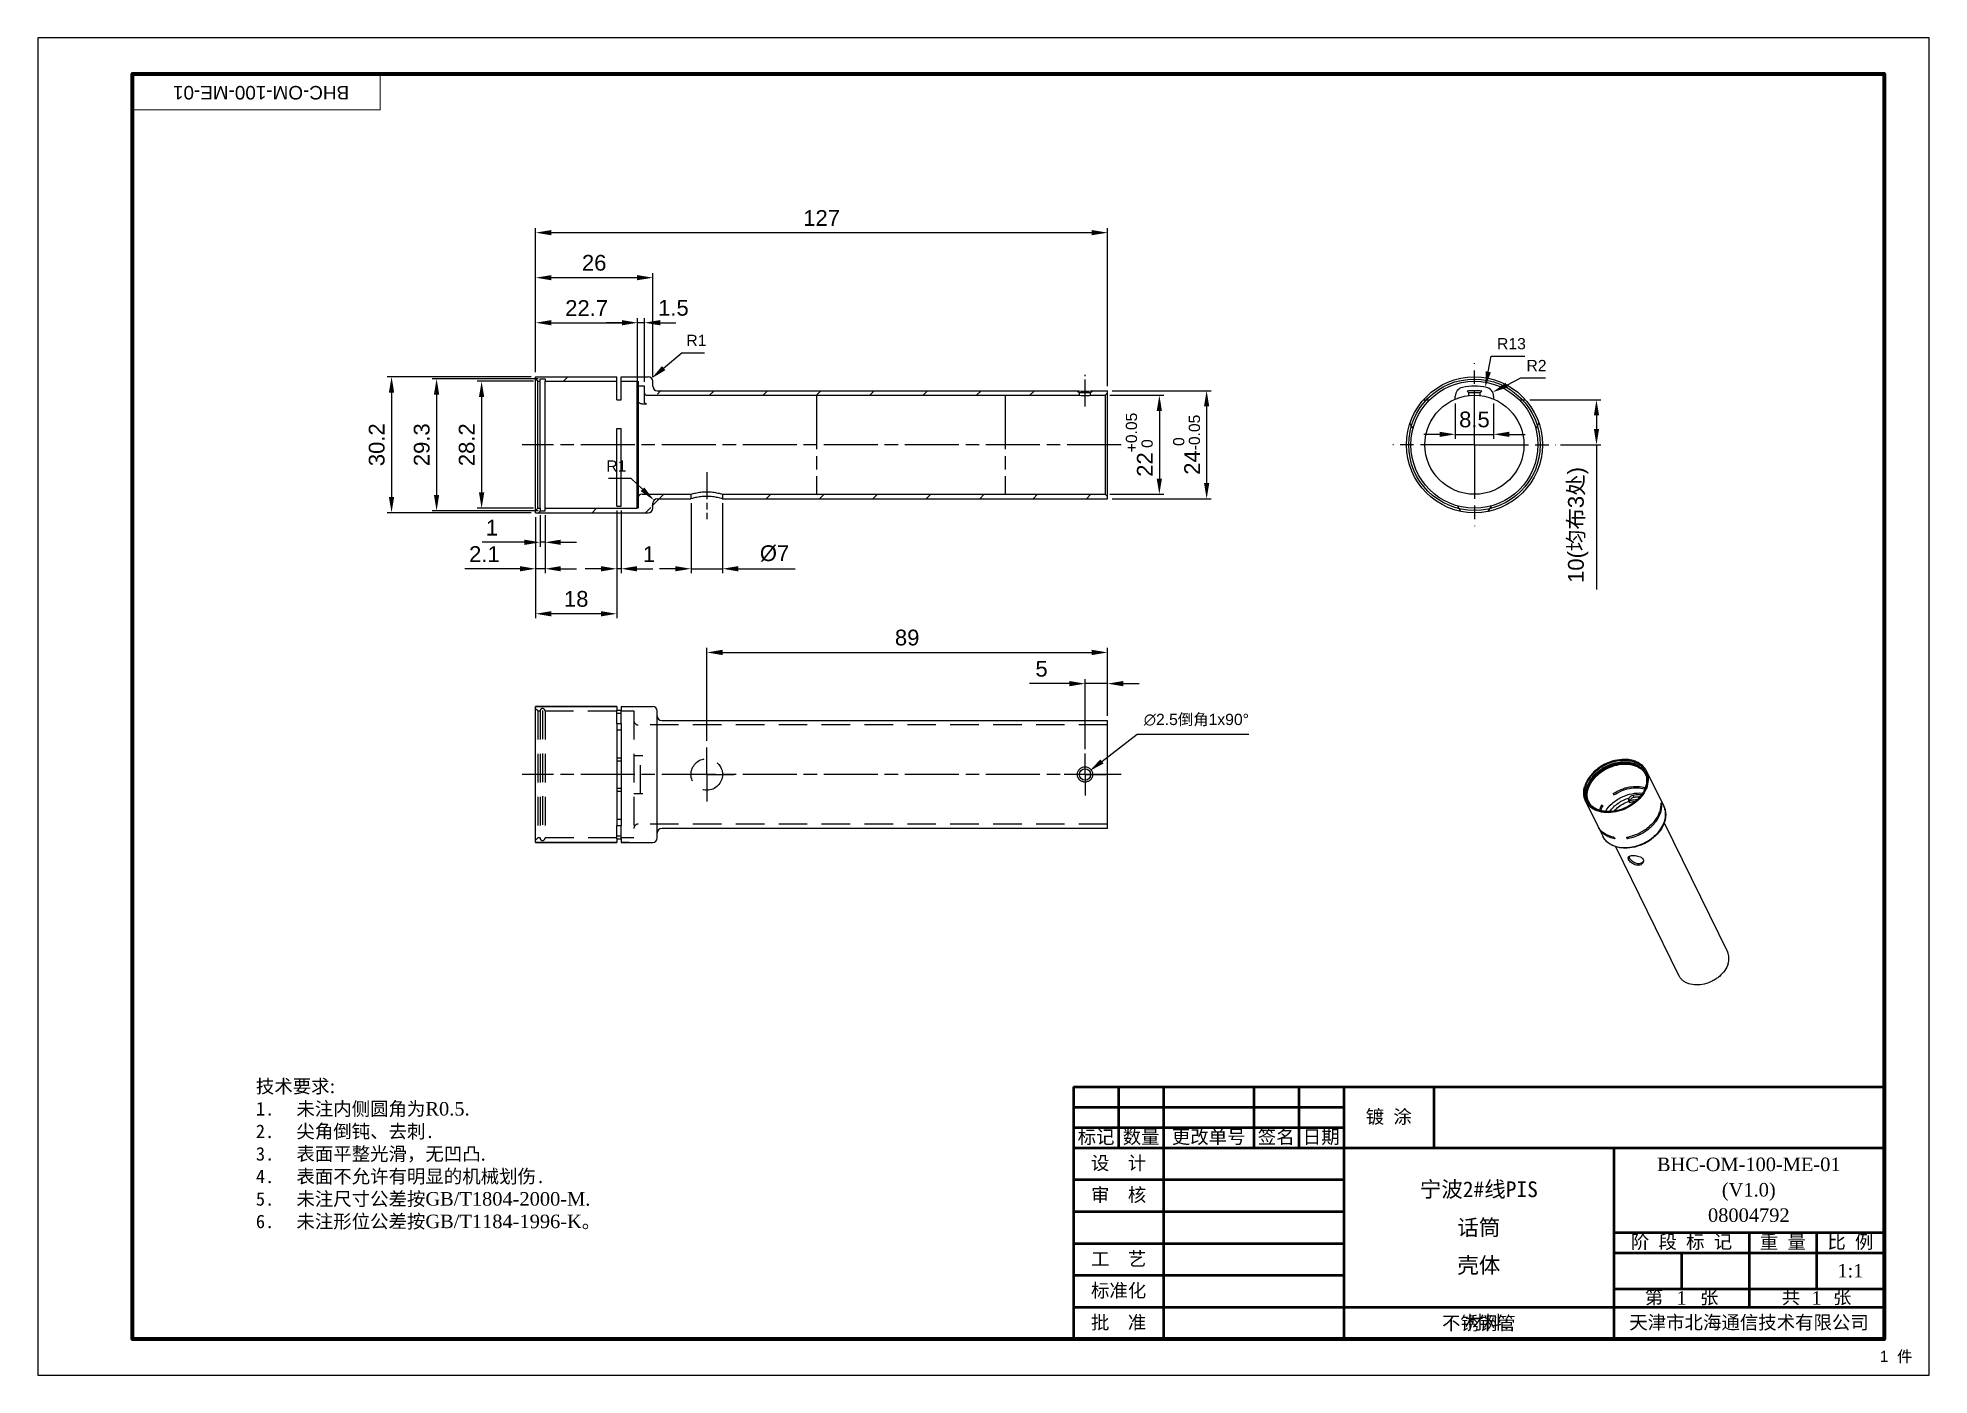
# Model space of a CAD drawing. Header units: millimetres. Extents: x 0 to 420, y 0 to 297.
import ezdxf
from ezdxf.enums import TextEntityAlignment as Align

# ---------------------------------------------------------------- set-up
doc = ezdxf.new("R2010")
doc.units = ezdxf.units.MM
for name, pattern in [('AM_ISO08W050', [18, 12, -1.5, 3, -1.5]), ('AM_ISO08W050x2', [9, 6, -0.75, 1.5, -0.75]), ('HIDDEN', [9.525, 6.35, -3.175])]:
    doc.linetypes.add(name, pattern=pattern)
for name, color, linetype in [('02___PRT_ALL_AXES', 7, 'Continuous'), ('03___PRT_ALL_CURVES', 7, 'Continuous'), ('DEFAULT_2', 8, 'HIDDEN')]:
    doc.layers.add(name, color=color, linetype=linetype)
for name, color, linetype, lineweight in [('AM_0', 7, 'Continuous', 50), ('AM_5', 3, 'Continuous', 25), ('AM_6', 2, 'Continuous', 35), ('AM_6 @ 1', 2, 'Continuous', 35), ('AM_7', 4, 'AM_ISO08W050', 25), ('AM_8', 1, 'Continuous', 25)]:
    doc.layers.add(name, color=color, linetype=linetype, lineweight=lineweight)
doc.styles.add('fs', font='SIMFANG.TTF')
doc.styles.get("Standard").update_dxf_attribs({"font": 'ARIAL.TTF'})
doc.styles.add('tnr', font='TIMES.TTF')
doc.dimstyles.new('AM_ISO$0', dxfattribs={"dimtxt": 3.5, "dimasz": 3.5, "dimexe": 1, "dimexo": 1, "dimgap": 1.5, "dimtad": 1, "dimdsep": 46, "dimtxsty": 'Standard', "dimcen": 0, "dimclrd": 256, "dimclre": 256, "dimclrt": 2, "dimadec": 0, "dimazin": 2, "dimtp": 0.1, "dimtm": 0.1, "dimtfac": 0.71, "dimtdec": 3, "dimtmove": 0, "dimatfit": 3, "dimfxl": 1, "dimlwd": -1, "dimlwe": -1, "dimarcsym": 1})
doc.dimstyles.new('AM_ISO$3', dxfattribs={"dimtxt": 2.5, "dimasz": 3.5, "dimexe": 1, "dimexo": 1, "dimgap": 1.5, "dimtad": 1, "dimtoh": 1, "dimdec": 1, "dimdsep": 46, "dimtxsty": 'Standard', "dimcen": 0, "dimclrd": 256, "dimclre": 256, "dimclrt": 2, "dimadec": 0, "dimazin": 2, "dimtp": 0.1, "dimtm": 0.1, "dimtfac": 0.71, "dimtdec": 1, "dimtofl": 0, "dimtmove": 0, "dimatfit": 0, "dimfxl": 1, "dimlwd": -1, "dimlwe": -1, "dimarcsym": 1})
doc.dimstyles.new('AM_ISO$4', dxfattribs={"dimtxt": 2.5, "dimasz": 3.5, "dimexe": 1, "dimexo": 1, "dimgap": 1.5, "dimtad": 1, "dimtoh": 1, "dimdec": 1, "dimdsep": 46, "dimtxsty": 'Standard', "dimcen": 0, "dimclrd": 256, "dimclre": 256, "dimclrt": 2, "dimadec": 0, "dimazin": 2, "dimtp": 0.1, "dimtm": 0.1, "dimtfac": 0.71, "dimtdec": 1, "dimtofl": 0, "dimtmove": 0, "dimatfit": 0, "dimfxl": 1, "dimlwd": -1, "dimlwe": -1, "dimarcsym": 1})

msp = doc.modelspace()

# ---------------------------------------------------------------- texts
at = {"layer": 'AM_6', "color": 2, "insert": (409.011, 5.417), "char_height": 2.5, "attachment_point": 1}
msp.add_mtext_dynamic_manual_height_columns('1  {\\fSimSun|b0|i0|c134|p2;件}', width=15.32758, gutter_width=12.5, heights=[2.5], dxfattribs=at)
at = {"layer": 'AM_6 @ 1', "color": 2, "insert": (48.419, 65.659), "char_height": 3, "attachment_point": 1, "style": 'fs'}
msp.add_mtext_dynamic_manual_height_columns('{\\C256;技术要求\\fTimes New Roman|b0|i0|c238|p18;:\\P\\pi-9,l9,t9;\\fFangSong_GB2312|b0|i0|c134|p49;1.^I未注内侧圆角为\\fTimes New Roman|b0|i0|c238|p18;R0.5.\\P\\fFangSong_GB2312|b0|i0|c134|p49;2.^I尖角倒钝、去刺.\\fTimes New Roman|b0|i0|c238|p18;\\P\\fFangSong_GB2312|b0|i0|c134|p49;3.^I表面平整光滑，无凹凸\\fTimes New Roman|b0|i0|c238|p18;.\\P\\fFangSong_GB2312|b0|i0|c134|p49;4.^I表面不允许有明显的机械划伤.\\fTimes New Roman|b0|i0|c238|p18;\\P\\fFangSong_GB2312|b0|i0|c134|p49;5.^I未注尺寸公差按\\fTimes New Roman|b0|i0|c238|p18;GB/T1804-2000-M.\\P\\fFangSong_GB2312|b0|i0|c134|p49;6.^I未注形位公差按\\fTimes New Roman|b0|i0|c238|p18;GB/T1184-1996-K\\fFangSong_GB2312|b0|i0|c134|p49;。}', width=137.40133, gutter_width=12.5, heights=[0], dxfattribs=at)

# ---------------------------------------------------------------- blocks, each defined once
blk = doc.blocks.new('*D9')
at = {"layer": 'AM_5', "linetype": 'ByBlock', "transparency": 16777216}
for p, q in [((238.55, 218.63), (260.55, 218.63)), ((259.55, 215.13), (259.55, 198.13)), ((238.55, 194.63), (260.55, 194.63))]:
    blk.add_line(p, q, dxfattribs=at)
at = {"layer": 'AM_5', "transparency": 16777216}
for points in [[(258.96, 215.13), (260.13, 215.13), (259.55, 218.63)], [(258.96, 198.13), (260.13, 198.13), (259.55, 194.63)]]:
    blk.add_solid(points, dxfattribs=at)
at = {"layer": 'Defpoints', "color": 0, "transparency": 16777216}
for p in [(237.55, 218.63), (237.55, 194.63), (259.55, 194.63)]:
    blk.add_point(p, dxfattribs=at)
at = {"layer": 'AM_5', "color": 2, "transparency": 16777216, "insert": (255.09, 206.63), "char_height": 3.5, "attachment_point": 5, "rotation": 90}
blk.add_mtext('24{}{\\H0.71x;\\C2;\\S 0^ -0.05;}', dxfattribs=at)
blk = doc.blocks.new('*D10')
at = {"layer": 'AM_5', "linetype": 'ByBlock', "transparency": 16777216}
for p, q in [((238.05, 217.63), (250.05, 217.63)), ((249.05, 214.13), (249.05, 199.13)), ((238.05, 195.63), (250.05, 195.63))]:
    blk.add_line(p, q, dxfattribs=at)
at = {"layer": 'AM_5', "transparency": 16777216}
for points in [[(248.46, 214.13), (249.63, 214.13), (249.05, 217.63)], [(248.46, 199.13), (249.63, 199.13), (249.05, 195.63)]]:
    blk.add_solid(points, dxfattribs=at)
at = {"layer": 'Defpoints', "color": 0, "transparency": 16777216}
for p in [(237.05, 217.63), (237.05, 195.63), (249.05, 195.63)]:
    blk.add_point(p, dxfattribs=at)
at = {"layer": 'AM_5', "color": 2, "transparency": 16777216, "insert": (244.59, 206.63), "char_height": 3.5, "attachment_point": 5, "rotation": 90}
blk.add_mtext('22{}{\\H0.71x;\\C3;\\S+0.05^  0;}', dxfattribs=at)
blk = doc.blocks.new('*D11')
at = {"layer": 'AM_5', "linetype": 'ByBlock', "transparency": 16777216}
for p, q in [((109.55, 221.73), (77.55, 221.73)), ((78.55, 218.23), (78.55, 195.03)), ((109.55, 191.53), (77.55, 191.53))]:
    blk.add_line(p, q, dxfattribs=at)
at = {"layer": 'AM_5', "transparency": 16777216}
for points in [[(77.96, 218.23), (79.13, 218.23), (78.55, 221.73)], [(77.96, 195.03), (79.13, 195.03), (78.55, 191.53)]]:
    blk.add_solid(points, dxfattribs=at)
at = {"layer": 'Defpoints', "color": 0, "transparency": 16777216}
for p in [(110.55, 221.73), (78.55, 191.53), (110.55, 191.53)]:
    blk.add_point(p, dxfattribs=at)
at = {"layer": 'AM_5', "color": 2, "transparency": 16777216, "insert": (75.26, 206.63), "char_height": 3.5, "attachment_point": 5, "rotation": 90}
blk.add_mtext('30.2', dxfattribs=at)
blk = doc.blocks.new('*D12')
at = {"layer": 'AM_5', "linetype": 'ByBlock', "transparency": 16777216}
for p, q in [((110.05, 220.73), (97.55, 220.73)), ((98.55, 217.23), (98.55, 196.03)), ((110.05, 192.53), (97.55, 192.53))]:
    blk.add_line(p, q, dxfattribs=at)
at = {"layer": 'AM_5', "transparency": 16777216}
for points in [[(97.96, 217.23), (99.13, 217.23), (98.55, 220.73)], [(97.96, 196.03), (99.13, 196.03), (98.55, 192.53)]]:
    blk.add_solid(points, dxfattribs=at)
at = {"layer": 'Defpoints', "color": 0, "transparency": 16777216}
for p in [(111.05, 220.73), (98.55, 192.53), (111.05, 192.53)]:
    blk.add_point(p, dxfattribs=at)
at = {"layer": 'AM_5', "color": 2, "transparency": 16777216, "insert": (95.26, 206.63), "char_height": 3.5, "attachment_point": 5, "rotation": 90}
blk.add_mtext('28.2', dxfattribs=at)
blk = doc.blocks.new('*D8')
at = {"layer": 'AM_5', "linetype": 'ByBlock', "transparency": 16777216}
for p, q in [((111.09, 221.28), (87.55, 221.28)), ((88.55, 217.78), (88.55, 195.48)), ((111.09, 191.98), (87.55, 191.98))]:
    blk.add_line(p, q, dxfattribs=at)
at = {"layer": 'AM_5', "transparency": 16777216}
for points in [[(87.96, 217.78), (89.13, 217.78), (88.55, 221.28)], [(87.96, 195.48), (89.13, 195.48), (88.55, 191.98)]]:
    blk.add_solid(points, dxfattribs=at)
at = {"layer": 'Defpoints', "color": 0, "transparency": 16777216}
for p in [(112.09, 221.28), (88.55, 191.98), (112.09, 191.98)]:
    blk.add_point(p, dxfattribs=at)
at = {"layer": 'AM_5', "color": 2, "transparency": 16777216, "insert": (85.26, 206.63), "char_height": 3.5, "attachment_point": 5, "rotation": 90}
blk.add_mtext('29.3', dxfattribs=at)
blk = doc.blocks.new('*D13')
at = {"layer": 'AM_5', "linetype": 'ByBlock', "transparency": 16777216}
for p, q in [((110.55, 222.73), (110.55, 254.73)), ((114.05, 253.73), (234.05, 253.73)), ((237.55, 219.63), (237.55, 254.73))]:
    blk.add_line(p, q, dxfattribs=at)
at = {"layer": 'AM_5', "transparency": 16777216}
for points in [[(114.05, 254.31), (114.05, 253.15), (110.55, 253.73)], [(234.05, 254.31), (234.05, 253.15), (237.55, 253.73)]]:
    blk.add_solid(points, dxfattribs=at)
at = {"layer": 'Defpoints', "color": 0, "transparency": 16777216}
for p in [(237.55, 253.73), (110.55, 221.73), (237.55, 218.63)]:
    blk.add_point(p, dxfattribs=at)
at = {"layer": 'AM_5', "color": 2, "transparency": 16777216, "insert": (174.05, 256.99), "char_height": 3.5, "attachment_point": 5}
blk.add_mtext('127', dxfattribs=at)
blk = doc.blocks.new('*D14')
at = {"layer": 'AM_5', "linetype": 'ByBlock', "transparency": 16777216}
for p, q in [((110.55, 222.73), (110.55, 244.73)), ((133.05, 243.73), (114.05, 243.73)), ((136.55, 221.73), (136.55, 244.73))]:
    blk.add_line(p, q, dxfattribs=at)
at = {"layer": 'AM_5', "transparency": 16777216}
for points in [[(114.05, 244.31), (114.05, 243.15), (110.55, 243.73)], [(133.05, 244.31), (133.05, 243.15), (136.55, 243.73)]]:
    blk.add_solid(points, dxfattribs=at)
at = {"layer": 'Defpoints', "color": 0, "transparency": 16777216}
for p in [(110.55, 243.73), (110.55, 221.73), (136.55, 220.73)]:
    blk.add_point(p, dxfattribs=at)
at = {"layer": 'AM_5', "color": 2, "transparency": 16777216, "insert": (123.55, 247.02), "char_height": 3.5, "attachment_point": 5}
blk.add_mtext('26', dxfattribs=at)
blk = doc.blocks.new('*D15')
at = {"layer": 'AM_5', "linetype": 'ByBlock', "transparency": 16777216}
for p, q in [((128.55, 192.02), (128.55, 178.09)), ((129.55, 192.02), (129.55, 178.09)), ((125.05, 179.09), (121.55, 179.09)), ((129.55, 179.09), (128.55, 179.09)), ((133.05, 179.09), (136.55, 179.09))]:
    blk.add_line(p, q, dxfattribs=at)
at = {"layer": 'AM_5', "transparency": 16777216}
for points in [[(125.05, 179.67), (125.05, 178.51), (128.55, 179.09)], [(133.05, 179.67), (133.05, 178.51), (129.55, 179.09)]]:
    blk.add_solid(points, dxfattribs=at)
at = {"layer": 'Defpoints', "color": 0, "transparency": 16777216}
for p in [(128.55, 193.02), (129.55, 193.02), (128.55, 179.09)]:
    blk.add_point(p, dxfattribs=at)
at = {"layer": 'AM_5', "color": 2, "transparency": 16777216, "insert": (135.71, 182.35), "char_height": 3.5, "attachment_point": 5}
blk.add_mtext('1', dxfattribs=at)
blk = doc.blocks.new('*D16')
at = {"layer": 'AM_5', "linetype": 'ByBlock', "transparency": 16777216}
for p, q in [((110.55, 190.53), (110.55, 168.09)), ((128.55, 192.02), (128.55, 168.09)), ((125.05, 169.09), (114.05, 169.09))]:
    blk.add_line(p, q, dxfattribs=at)
at = {"layer": 'AM_5', "transparency": 16777216}
for points in [[(114.05, 169.67), (114.05, 168.51), (110.55, 169.09)], [(125.05, 169.67), (125.05, 168.51), (128.55, 169.09)]]:
    blk.add_solid(points, dxfattribs=at)
at = {"layer": 'Defpoints', "color": 0, "transparency": 16777216}
for p in [(110.55, 191.53), (128.55, 193.02), (110.55, 169.09)]:
    blk.add_point(p, dxfattribs=at)
at = {"layer": 'AM_5', "color": 2, "transparency": 16777216, "insert": (119.55, 172.38), "char_height": 3.5, "attachment_point": 5}
blk.add_mtext('18', dxfattribs=at)
blk = doc.blocks.new('*D17')
at = {"layer": 'AM_5', "linetype": 'ByBlock', "transparency": 16777216}
for p, q in [((148.55, 140.9), (148.55, 161.5)), ((152.05, 160.5), (234.05, 160.5)), ((237.55, 149.5), (237.55, 161.5))]:
    blk.add_line(p, q, dxfattribs=at)
at = {"layer": 'AM_5', "transparency": 16777216}
for points in [[(152.05, 161.09), (152.05, 159.92), (148.55, 160.5)], [(234.05, 161.09), (234.05, 159.92), (237.55, 160.5)]]:
    blk.add_solid(points, dxfattribs=at)
at = {"layer": 'Defpoints', "color": 0, "transparency": 16777216}
for p in [(237.55, 160.5), (237.55, 148.5), (148.55, 139.9)]:
    blk.add_point(p, dxfattribs=at)
at = {"layer": 'AM_5', "color": 2, "transparency": 16777216, "insert": (193.05, 163.79), "char_height": 3.5, "attachment_point": 5}
blk.add_mtext('89', dxfattribs=at)
blk = doc.blocks.new('*D18')
at = {"layer": 'AM_5', "linetype": 'ByBlock', "transparency": 16777216}
for p, q in [((229.05, 153.58), (220.23, 153.58)), ((232.55, 139.04), (232.55, 154.58)), ((237.55, 153.58), (232.55, 153.58)), ((237.55, 146.4), (237.55, 154.58)), ((241.05, 153.58), (244.55, 153.58))]:
    blk.add_line(p, q, dxfattribs=at)
at = {"layer": 'AM_5', "transparency": 16777216}
for points in [[(229.05, 154.16), (229.05, 152.99), (232.55, 153.58)], [(241.05, 154.16), (241.05, 152.99), (237.55, 153.58)]]:
    blk.add_solid(points, dxfattribs=at)
at = {"layer": 'Defpoints', "color": 0, "transparency": 16777216}
for p in [(232.55, 153.58), (237.55, 145.4), (232.55, 138.04)]:
    blk.add_point(p, dxfattribs=at)
at = {"layer": 'AM_5', "color": 2, "transparency": 16777216, "insert": (222.89, 156.86), "char_height": 3.5, "attachment_point": 5}
blk.add_mtext('5', dxfattribs=at)
blk = doc.blocks.new('*D19')
at = {"layer": 'AM_5', "linetype": 'ByBlock', "transparency": 16777216}
for p, q in [((145.05, 193.63), (145.05, 178.09)), ((152.05, 193.63), (152.05, 178.09)), ((141.55, 179.09), (138.05, 179.09)), ((145.05, 179.09), (152.05, 179.09)), ((155.55, 179.09), (168.15, 179.09))]:
    blk.add_line(p, q, dxfattribs=at)
at = {"layer": 'AM_5', "transparency": 16777216}
for points in [[(141.55, 179.67), (141.55, 178.51), (145.05, 179.09)], [(155.55, 179.67), (155.55, 178.51), (152.05, 179.09)]]:
    blk.add_solid(points, dxfattribs=at)
at = {"layer": 'Defpoints', "color": 0, "transparency": 16777216}
for p in [(145.05, 194.63), (152.05, 194.63), (152.05, 179.09)]:
    blk.add_point(p, dxfattribs=at)
at = {"layer": 'AM_5', "color": 2, "transparency": 16777216, "insert": (163.6, 182.48), "char_height": 3.5, "attachment_point": 5}
blk.add_mtext('%%c7', dxfattribs=at)
blk = doc.blocks.new('*D20')
at = {"layer": 'AM_5', "linetype": 'ByBlock', "transparency": 16777216}
for p, q in [((138.97, 223.65), (142.98, 227.06)), ((142.98, 227.06), (148.02, 227.06))]:
    blk.add_line(p, q, dxfattribs=at)
at = {"layer": 'AM_5', "transparency": 16777216}
blk.add_solid([(138.59, 224.09), (139.35, 223.2), (136.31, 221.38)], dxfattribs=at)
at = {"layer": 'Defpoints', "color": 0, "transparency": 16777216}
for p in [(135.55, 220.73), (136.31, 221.38)]:
    blk.add_point(p, dxfattribs=at)
at = {"layer": 'AM_5', "color": 2, "transparency": 16777216, "insert": (146.25, 229.81), "char_height": 2.5, "attachment_point": 5}
blk.add_mtext('R1', dxfattribs=at)
blk = doc.blocks.new('*D21')
at = {"layer": 'AM_5', "linetype": 'ByBlock', "transparency": 16777216}
for p, q in [((236.31, 136.3), (244.13, 142.33)), ((244.13, 142.33), (268.91, 142.33))]:
    blk.add_line(p, q, dxfattribs=at)
at = {"layer": 'AM_5', "transparency": 16777216}
blk.add_solid([(235.95, 136.76), (236.66, 135.84), (233.54, 134.17)], dxfattribs=at)
at = {"layer": 'Defpoints', "color": 0, "transparency": 16777216}
for p in [(231.56, 132.64), (233.54, 134.17)]:
    blk.add_point(p, dxfattribs=at)
at = {"layer": 'AM_5', "color": 2, "transparency": 16777216, "insert": (257.27, 145.48), "char_height": 2.5, "attachment_point": 5}
blk.add_mtext('∅2.5倒角1x90%%d', dxfattribs=at)
blk = doc.blocks.new('*D22')
at = {"layer": 'AM_5', "linetype": 'ByBlock', "transparency": 16777216}
for p, q in [((331.33, 216.63), (347.12, 216.63)), ((346.12, 213.13), (346.12, 210.13)), ((338.12, 206.63), (347.12, 206.63)), ((346.12, 206.63), (346.12, 174.49))]:
    blk.add_line(p, q, dxfattribs=at)
at = {"layer": 'AM_5', "transparency": 16777216}
for points in [[(345.54, 213.13), (346.7, 213.13), (346.12, 216.63)], [(345.54, 210.13), (346.7, 210.13), (346.12, 206.63)]]:
    blk.add_solid(points, dxfattribs=at)
at = {"layer": 'Defpoints', "color": 0, "transparency": 16777216}
for p in [(330.33, 216.63), (337.12, 206.63), (346.12, 206.63)]:
    blk.add_point(p, dxfattribs=at)
at = {"layer": 'AM_5', "color": 2, "transparency": 16777216, "insert": (342.07, 188.81), "char_height": 3.5, "attachment_point": 5, "rotation": 90}
blk.add_mtext('10(均布3处)', dxfattribs=at)
blk = doc.blocks.new('BH-BORDER-A3')
at = {"color": 0, "lineweight": 13, "ltscale": 0.4}
for p in [(76, 289), (21, 281)]:
    blk.add_line(p, (76, 281), dxfattribs=at)
at = {"lineweight": 100, "ltscale": 0.4}
blk.add_lwpolyline([(410, 8), (21, 8), (21, 289), (410, 289)], close=True, dxfattribs=at)
at = {"layer": 'AM_8', "ltscale": 0.4}
blk.add_lwpolyline([(0, 0), (420, 0), (420, 297), (0, 297)], close=True, dxfattribs=at)
at = {"layer": 'AM_6', "linetype": 'ByBlock', "ltscale": 0.4}
blk.add_attdef('TBA-2477AF-ME-00-00-00', text='', height=3, rotation=180, dxfattribs=at).set_placement((49.57, 286.31), align=Align.CENTER)
blk = doc.blocks.new('BH-TITLEBLOCK')
at = {"layer": 'AM_0', "lineweight": 50}
for p, q in [((-180, 56), (0, 56)), ((-180, 56), (-180, 0)), ((-170, 56), (-170, 42.5)), ((-160, 56), (-160, 0)), ((-140, 56), (-140, 42.5)), ((-140, 56), (-140, 42.5)), ((-140, 56), (-140, 42.5)), ((-130, 56), (-130, 42.5)), ((-130, 56), (-130, 42.5)), ((-130, 56), (-130, 42.5)), ((-120, 56), (-120, 0)), ((-100, 56), (-100, 42.5)), ((-180, 51.5), (-120, 51.5)), ((-180, 47), (-120, 47)), ((-180, 42.5), (0, 42.5)), ((-60, 42.5), (-60, 0)), ((-180, 35.42), (-120, 35.42)), ((-180, 28.34), (-120, 28.34)), ((-180, 21.26), (-120, 21.26)), ((-60, 23.7), (0, 23.7)), ((-30, 23.7), (-30, 7.1)), ((-15, 23.7), (-15, 11.2)), ((-60, 19.2), (0, 19.2)), ((-45, 19.2), (-45, 11.2)), ((-180, 14.18), (-120, 14.18)), ((-59.94, 11.2), (0, 11.2)), ((-180, 7.1), (0, 7.1))]:
    blk.add_line(p, q, dxfattribs=at)
at = {"layer": 'AM_0', "lineweight": 100, "ltscale": 0.4}
blk.add_lwpolyline([(0, 56), (0, 0), (-180, 0)], dxfattribs=at)
at = {"layer": 'AM_6', "color": 2, "style": 'fs'}
blk.add_attdef('D.ZN.15.DB//喷涂-RAL9004-亚光//丝印', (-97.09, 47.91), '', height=3, dxfattribs=at)
at = {"layer": 'AM_6', "color": 2, "style": 'tnr'}
for tag, p in [('TBA-2477AF-ME-00-00-00', (-30.06, 37.32)), ('(V1.0)', (-30.06, 31.68)), ('00000000', (-30.05, 26.04))]:
    blk.add_attdef(tag, text='', height=3, dxfattribs=at).set_placement(p, align=Align.CENTER)
at = {"layer": 'AM_6', "color": 2, "style": 'fs'}
blk.add_attdef('项目名称', text='', height=3.5, dxfattribs=at).set_placement((-90, 35.04), align=Align.TOP_CENTER)
at = {"layer": 'AM_6', "color": 2}
for tag, height, style, p in [('产品名称', 3.5, 'fs', (-90, 24.8)), ('1:1', 3, 'tnr', (-7.5, 15.2)), ('1', 3, 'tnr', (-45, 9.15)), ('2', 3, 'tnr', (-15, 9.15)), ('AL', 3, 'tnr', (-90, 3.55))]:
    blk.add_attdef(tag, text='', height=height, dxfattribs=dict(at, style=style)).set_placement(p, align=Align.MIDDLE_CENTER)
at = {"layer": 'AM_6', "color": 2, "style": 'fs'}
blk.add_attdef('零件名称', text='', height=3.5, dxfattribs=at).set_placement((-90, 13.62), align=Align.BOTTOM_CENTER)
at = {"layer": 'AM_8', "linetype": 'ByBlock', "ltscale": 0.4, "char_height": 3, "attachment_point": 5}
for s, insert, width in [('{\\fFangSong_GB2312|b0|i0|c134|p49;镀 涂}', (-110, 49.25), 20.003), ('{\\fFangSong_GB2312|b0|i0|c134|p49;标记}', (-175, 44.75), 10), ('{\\fFangSong_GB2312|b0|i0|c134|p49;数量}', (-165, 44.75), 10), ('{\\fFangSong_GB2312|b0|i0|c134|p49;更改单号}', (-150, 44.75), 20), ('{\\fFangSong_GB2312|b0|i0|c134|p49;签名}', (-135, 44.75), 9.9978), ('{\\fFangSong_GB2312|b0|i0|c134|p49;日期}', (-125, 44.75), 10.0022), ('{\\fFangSong_GB2312|b0|i0|c134|p49;设  计}', (-170, 38.96), 20), ('{\\fFangSong_GB2312|b0|i0|c134|p49;审  核}', (-170, 31.88), 20), ('{\\fFangSong_GB2312|b0|i0|c134|p49;阶 段 标 记}', (-45, 21.45), 30), ('{\\fFangSong_GB2312|b0|i0|c134|p49;重 量}', (-22.5, 21.45), 15), ('{\\fFangSong_GB2312|b0|i0|c134|p49;比 例}', (-7.5, 21.45), 15), ('{\\fFangSong_GB2312|b0|i0|c134|p49;工  艺}', (-170, 17.72), 20), ('{\\fFangSong_GB2312|b0|i0|c134|p49;标准化}', (-170, 10.64), 20), ('{\\fFangSong_GB2312|b0|i0|c134|p49;第    张}', (-44.97, 9.15), 29.9401), ('{\\fFangSong_GB2312|b0|i0|c134|p49;共   } {\\fFangSong_GB2312|b0|i0|c134|p49;张}', (-15, 9.17), 30), ('{\\fFangSong_GB2312|b0|i0|c134|p49;批  准}', (-170, 3.55), 20), ('{\\fFangSong_GB2312|b0|i0|c134|p49;  材料:}', (-90, 3.55), 60), ('{\\fFangSong_GB2312|b0|i0|c134|p49;天津市北海通信技术有限公司}', (-30, 3.55), 60)]:
    blk.add_mtext(s, dxfattribs=dict(at, insert=insert, width=width))
blk = doc.blocks.new('*U33')
at = {"lineweight": 0}
ref = blk.add_blockref('BH-TITLEBLOCK', (410, 8), dxfattribs=at)
ref.add_attrib('产品名称', '话筒', dxfattribs={"layer": 'AM_6 @ 1', "color": 2, "height": 3.5, "style": 'fs'}).set_placement((320, 32.8), align=Align.MIDDLE_CENTER)
ref.add_attrib('项目名称', '宁波2#线PIS', dxfattribs={"layer": 'AM_6 @ 1', "color": 2, "height": 3.5, "style": 'fs'}).set_placement((320, 43.04), align=Align.TOP_CENTER)
ref.add_attrib('零件名称', '壳体', dxfattribs={"layer": 'AM_6 @ 1', "color": 2, "height": 3.5, "style": 'fs'}).set_placement((320, 21.62), align=Align.BOTTOM_CENTER)
ref.add_attrib('(V1.0)', '(V1.0)', dxfattribs={"layer": 'AM_6 @ 1', "color": 2, "height": 3, "style": 'tnr'}).set_placement((379.94, 39.68), align=Align.CENTER)
ref.add_attrib('00000000', '08004792', dxfattribs={"layer": 'AM_6 @ 1', "color": 2, "height": 3, "style": 'tnr'}).set_placement((379.95, 34.04), align=Align.CENTER)
ref.add_attrib('TBA-2477AF-ME-00-00-00', 'BHC-OM-100-ME-01', dxfattribs={"layer": 'AM_6 @ 1', "color": 2, "height": 3, "style": 'tnr'}).set_placement((379.94, 45.32), align=Align.CENTER)
ref.add_attrib('1:1', '1:1', dxfattribs={"layer": 'AM_6 @ 1', "color": 2, "height": 3, "style": 'tnr'}).set_placement((402.5, 23.2), align=Align.MIDDLE_CENTER)
ref.add_attrib('1', '1', dxfattribs={"layer": 'AM_6 @ 1', "color": 2, "height": 3, "style": 'tnr'}).set_placement((365, 17.15), align=Align.MIDDLE_CENTER)
ref.add_attrib('2', '1', dxfattribs={"layer": 'AM_6 @ 1', "color": 2, "height": 3, "style": 'tnr'}).set_placement((395, 17.15), align=Align.MIDDLE_CENTER)
ref.add_attrib('AL', '不锈钢管', dxfattribs={"layer": 'AM_6 @ 1', "color": 2, "height": 3, "style": 'tnr'}).set_placement((320, 11.55), align=Align.MIDDLE_CENTER)
blk = doc.blocks.new('*D23')
at = {"layer": 'AM_5', "linetype": 'ByBlock', "transparency": 16777216}
for p, q in [((111.54, 190.98), (111.54, 183.97)), ((112.64, 190.98), (112.64, 183.97)), ((108.04, 184.97), (98.7, 184.97)), ((112.64, 184.97), (111.54, 184.97)), ((116.14, 184.97), (119.64, 184.97))]:
    blk.add_line(p, q, dxfattribs=at)
at = {"layer": 'AM_5', "transparency": 16777216}
for points in [[(108.04, 185.55), (108.04, 184.38), (111.54, 184.97)], [(116.14, 185.55), (116.14, 184.38), (112.64, 184.97)]]:
    blk.add_solid(points, dxfattribs=at)
at = {"layer": 'Defpoints', "color": 0, "transparency": 16777216}
for p in [(111.54, 191.98), (112.64, 191.98), (112.64, 184.97)]:
    blk.add_point(p, dxfattribs=at)
at = {"layer": 'AM_5', "color": 2, "transparency": 16777216, "insert": (100.84, 188.22), "char_height": 3.5, "attachment_point": 5}
blk.add_mtext('1', dxfattribs=at)
blk = doc.blocks.new('*D24')
at = {"layer": 'AM_5', "linetype": 'ByBlock', "transparency": 16777216}
for p, q in [((110.55, 190.53), (110.55, 178.09)), ((112.64, 190.98), (112.64, 178.09)), ((107.05, 179.09), (94.79, 179.09)), ((112.64, 179.09), (110.55, 179.09)), ((116.14, 179.09), (119.64, 179.09))]:
    blk.add_line(p, q, dxfattribs=at)
at = {"layer": 'AM_5', "transparency": 16777216}
for points in [[(107.05, 179.67), (107.05, 178.51), (110.55, 179.09)], [(116.14, 179.67), (116.14, 178.51), (112.64, 179.09)]]:
    blk.add_solid(points, dxfattribs=at)
at = {"layer": 'Defpoints', "color": 0, "transparency": 16777216}
for p in [(110.55, 191.53), (112.64, 191.98), (110.55, 179.09)]:
    blk.add_point(p, dxfattribs=at)
at = {"layer": 'AM_5', "color": 2, "transparency": 16777216, "insert": (99.17, 182.35), "char_height": 3.5, "attachment_point": 5}
blk.add_mtext('2.1', dxfattribs=at)
blk = doc.blocks.new('*D25')
at = {"layer": 'AM_5', "linetype": 'ByBlock', "transparency": 16777216}
for p, q in [((110.55, 222.73), (110.55, 234.73)), ((114.05, 233.73), (129.7, 233.73)), ((133.2, 220.73), (133.2, 234.73))]:
    blk.add_line(p, q, dxfattribs=at)
at = {"layer": 'AM_5', "transparency": 16777216}
for points in [[(114.05, 234.31), (114.05, 233.15), (110.55, 233.73)], [(129.7, 234.31), (129.7, 233.15), (133.2, 233.73)]]:
    blk.add_solid(points, dxfattribs=at)
at = {"layer": 'Defpoints', "color": 0, "transparency": 16777216}
for p in [(133.2, 233.73), (110.55, 221.73), (133.2, 219.73)]:
    blk.add_point(p, dxfattribs=at)
at = {"layer": 'AM_5', "color": 2, "transparency": 16777216, "insert": (121.87, 236.99), "char_height": 3.5, "attachment_point": 5}
blk.add_mtext('22.7', dxfattribs=at)
blk = doc.blocks.new('*D26')
at = {"layer": 'AM_5', "linetype": 'ByBlock', "transparency": 16777216}
for p, q in [((131.74, 199.14), (126.69, 199.14)), ((134.28, 196.73), (131.74, 199.14))]:
    blk.add_line(p, q, dxfattribs=at)
at = {"layer": 'AM_5', "transparency": 16777216}
blk.add_solid([(134.68, 197.15), (133.88, 196.3), (136.82, 194.32)], dxfattribs=at)
at = {"layer": 'Defpoints', "color": 0, "transparency": 16777216}
for p in [(136.82, 194.32), (137.55, 193.63)]:
    blk.add_point(p, dxfattribs=at)
at = {"layer": 'AM_5', "color": 2, "transparency": 16777216, "insert": (128.47, 201.89), "char_height": 2.5, "attachment_point": 5}
blk.add_mtext('R1', dxfattribs=at)
blk = doc.blocks.new('*D27')
at = {"layer": 'AM_5', "linetype": 'ByBlock', "transparency": 16777216}
for p, q in [((314.77, 215.78), (314.77, 207.94)), ((323.27, 215.78), (323.27, 207.94)), ((311.27, 208.94), (307.77, 208.94)), ((314.77, 208.94), (323.27, 208.94)), ((326.77, 208.94), (330.27, 208.94))]:
    blk.add_line(p, q, dxfattribs=at)
at = {"layer": 'AM_5', "transparency": 16777216}
for points in [[(311.27, 209.52), (311.27, 208.36), (314.77, 208.94)], [(326.77, 209.52), (326.77, 208.36), (323.27, 208.94)]]:
    blk.add_solid(points, dxfattribs=at)
at = {"layer": 'Defpoints', "color": 0, "transparency": 16777216}
for p in [(314.77, 216.78), (323.27, 216.78), (323.27, 208.94)]:
    blk.add_point(p, dxfattribs=at)
at = {"layer": 'AM_5', "color": 2, "transparency": 16777216, "insert": (319.02, 212.23), "char_height": 3.5, "attachment_point": 5}
blk.add_mtext('8.5', dxfattribs=at)
blk = doc.blocks.new('*D28')
at = {"layer": 'AM_5', "linetype": 'ByBlock', "transparency": 16777216}
for p, q in [((322.1, 222.84), (322.75, 226.28)), ((322.75, 226.28), (330.22, 226.28))]:
    blk.add_line(p, q, dxfattribs=at)
at = {"layer": 'AM_5', "transparency": 16777216}
blk.add_solid([(321.52, 222.95), (322.67, 222.73), (321.44, 219.4)], dxfattribs=at)
at = {"layer": 'Defpoints', "color": 0, "transparency": 16777216}
for p in [(321.44, 219.4), (319.02, 206.63)]:
    blk.add_point(p, dxfattribs=at)
at = {"layer": 'AM_5', "color": 2, "transparency": 16777216, "insert": (327.24, 229.06), "char_height": 2.5, "attachment_point": 5}
blk.add_mtext('R13', dxfattribs=at)
blk = doc.blocks.new('*D29')
at = {"layer": 'AM_5', "linetype": 'ByBlock', "transparency": 16777216}
for p, q in [((129.7, 233.73), (126.2, 233.73)), ((133.2, 221.73), (133.2, 234.73)), ((134.7, 233.73), (133.2, 233.73)), ((134.7, 220.63), (134.7, 234.73)), ((138.2, 233.73), (141.7, 233.73))]:
    blk.add_line(p, q, dxfattribs=at)
at = {"layer": 'AM_5', "transparency": 16777216}
for points in [[(129.7, 234.31), (129.7, 233.15), (133.2, 233.73)], [(138.2, 234.31), (138.2, 233.15), (134.7, 233.73)]]:
    blk.add_solid(points, dxfattribs=at)
at = {"layer": 'Defpoints', "color": 0, "transparency": 16777216}
for p in [(133.2, 233.73), (133.2, 220.73), (134.7, 219.63)]:
    blk.add_point(p, dxfattribs=at)
at = {"layer": 'AM_5', "color": 2, "transparency": 16777216, "insert": (141.14, 237.02), "char_height": 3.5, "attachment_point": 5}
blk.add_mtext('1.5', dxfattribs=at)
blk = doc.blocks.new('*D30')
at = {"layer": 'AM_5', "linetype": 'ByBlock', "transparency": 16777216}
for p, q in [((326.18, 219.88), (329.3, 221.46)), ((329.3, 221.46), (334.8, 221.46))]:
    blk.add_line(p, q, dxfattribs=at)
at = {"layer": 'AM_5', "transparency": 16777216}
blk.add_solid([(325.91, 220.4), (326.44, 219.36), (323.05, 218.3)], dxfattribs=at)
at = {"layer": 'Defpoints', "color": 0, "transparency": 16777216}
for p in [(321.27, 217.4), (323.05, 218.3)]:
    blk.add_point(p, dxfattribs=at)
at = {"layer": 'AM_5', "color": 2, "transparency": 16777216, "insert": (332.8, 224.22), "char_height": 2.5, "attachment_point": 5}
blk.add_mtext('R2', dxfattribs=at)

# ---------------------------------------------------------------- dimensions: what is measured, and where the dimension line sits
at = {"layer": 'AM_5'}
for base, p1, p2, picture, middle in [((237.546, 253.73), (110.546, 221.73), (237.546, 218.63), '*D13', (174.046, 256.987)), ((110.546, 243.73), (136.546, 220.73), (110.546, 221.73), '*D14', (123.546, 247.017)), ((110.546, 169.091), (128.546, 193.021), (110.546, 191.53), '*D16', (119.546, 172.378)), ((237.546, 160.502), (148.546, 139.902), (237.546, 148.502), '*D17', (193.046, 163.789))]:
    dim = msp.add_linear_dim(base=base, p1=p1, p2=p2, dimstyle='AM_ISO$0', dxfattribs=at)
    dim.commit()
    dim.dimension.update_dxf_attribs({"geometry": picture, "text_midpoint": middle})
dim = msp.add_linear_dim(base=(133.195860524, 233.729607205), p1=(110.545860524, 221.729607205), p2=(133.195860524, 219.729607205), dimstyle='AM_ISO$0', override={"dimdec": 1}, dxfattribs=at)
dim.commit()
dim.dimension.update_dxf_attribs({"geometry": '*D25', "text_midpoint": (121.870860524, 236.986769551)})
for base, p1, p2, override, picture, middle in [((133.196, 233.73), (134.696, 219.63), (133.196, 220.73), {"dimdec": 1, "dimtmove": 2}, '*D29', (141.145, 237.017)), ((112.636, 184.967), (111.536, 191.98), (112.636, 191.98), {"dimdec": 0}, '*D23', (100.841, 184.967)), ((128.546, 179.091), (129.546, 193.021), (128.546, 193.021), {"dimtmove": 2}, '*D15', (135.713, 182.348))]:
    dim = msp.add_linear_dim(base=base, p1=p1, p2=p2, dimstyle='AM_ISO$0', override=override, dxfattribs=at)
    dim.commit()
    dim.dimension.update_dxf_attribs({"geometry": picture, "text_midpoint": middle, "dimtype": 160})
for center, mpoint, picture, middle in [((135.546, 220.73), (136.307, 221.378), '*D20', (146.25, 227.057)), ((321.27, 217.397), (323.054, 218.301), '*D30', (332.801, 221.464))]:
    dim = msp.add_radius_dim(center=center, mpoint=mpoint, dimstyle='AM_ISO$4', dxfattribs=at)
    dim.commit()
    dim.dimension.update_dxf_attribs({"geometry": picture, "text_midpoint": middle, "dimtype": 164})
for center, mpoint, picture, middle in [((319.02, 206.63), (321.443, 219.402), '*D28', (327.235, 226.279)), ((137.546, 193.63), (136.82, 194.318), '*D26', (128.468, 199.136))]:
    dim = msp.add_radius_dim(center=center, mpoint=mpoint, dimstyle='AM_ISO$4', override={"dimdec": 1}, dxfattribs=at)
    dim.commit()
    dim.dimension.update_dxf_attribs({"geometry": picture, "text_midpoint": middle, "dimtype": 164})
for base, p1, p2, picture, middle in [((78.546, 191.53), (110.546, 221.73), (110.546, 191.53), '*D11', (75.258, 206.63)), ((88.546, 191.98), (112.086, 221.28), (112.086, 191.98), '*D8', (85.258, 206.63)), ((98.546, 192.53), (111.046, 220.73), (111.046, 192.53), '*D12', (95.259, 206.63))]:
    dim = msp.add_linear_dim(base=base, p1=p1, p2=p2, angle=90, dimstyle='AM_ISO$0', dxfattribs=at)
    dim.commit()
    dim.dimension.update_dxf_attribs({"geometry": picture, "text_midpoint": middle})
for base, p1, p2, text, override, picture, middle in [((259.546, 194.63), (237.546, 218.63), (237.546, 194.63), '<>{}{\\H0.71x;\\C2;\\S 0^ -0.05;}', {"dimtp": 0, "dimtm": 0.05, "dimtdec": 3, "dimtzin": 8}, '*D9', (255.094, 206.63)), ((249.046, 195.63), (237.046, 217.63), (237.046, 195.63), '<>{}{\\H0.71x;\\C3;\\S+0.05^  0;}', {"dimtp": 0.05, "dimtm": 0, "dimtdec": 3, "dimtzin": 8}, '*D10', (244.594, 206.63))]:
    dim = msp.add_linear_dim(base=base, p1=p1, p2=p2, angle=90, text=text, dimstyle='AM_ISO$0', override=override, dxfattribs=at)
    dim.commit()
    dim.dimension.update_dxf_attribs({"geometry": picture, "text_midpoint": middle})
for base, p1, p2, picture, middle in [((323.27, 208.939), (314.77, 216.775), (323.27, 216.775), '*D27', (319.02, 208.939)), ((110.546, 179.091), (112.636, 191.98), (110.546, 191.53), '*D24', (99.168, 179.091))]:
    dim = msp.add_linear_dim(base=base, p1=p1, p2=p2, angle=0, dimstyle='AM_ISO$0', override={"dimdec": 1}, dxfattribs=at)
    dim.commit()
    dim.dimension.update_dxf_attribs({"geometry": picture, "text_midpoint": middle, "dimtype": 160})
dim = msp.add_linear_dim(base=(346.12, 206.63), p1=(330.334, 216.63), p2=(337.12, 206.63), angle=90, text='<>(均布3处)', dimstyle='AM_ISO$0', dxfattribs=at)
dim.commit()
dim.dimension.update_dxf_attribs({"geometry": '*D22', "text_midpoint": (342.073, 188.81)})
dim = msp.add_linear_dim(base=(152.046, 179.091), p1=(145.046, 194.63), p2=(152.046, 194.63), text='%%c<>', dimstyle='AM_ISO$0', dxfattribs=at)
dim.commit()
dim.dimension.update_dxf_attribs({"geometry": '*D19', "text_midpoint": (163.597, 182.476)})
dim = msp.add_linear_dim(base=(232.546, 153.575), p1=(237.546, 145.402), p2=(232.546, 138.04), dimstyle='AM_ISO$0', dxfattribs=at)
dim.commit()
dim.dimension.update_dxf_attribs({"geometry": '*D18', "text_midpoint": (222.886, 153.575), "dimtype": 160})
dim = msp.add_diameter_dim_2p(p1=(231.556, 132.639), p2=(233.536, 134.166), text='<>倒角1x90%%d', dimstyle='AM_ISO$3', dxfattribs=at)
dim.commit()
dim.dimension.update_dxf_attribs({"geometry": '*D21', "text_midpoint": (257.267, 142.333), "dimtype": 163})

# ---------------------------------------------------------------- hatches: boundary and pattern name
at = {"linetype": 'Continuous'}
h = msp.add_hatch(dxfattribs=at)
h.set_pattern_fill('R', color=2, scale=8.381935, angle=45, style=0, pattern_type=0)
h.set_pattern_definition([(45, (-5.1795, 15.853), (-5.92692, 5.92692), [])])
edge = h.paths.add_edge_path()
edge.add_line((138.546, 194.63), (145.046, 194.63))
edge.add_spline(control_points=[(138.546, 194.63), (137.96, 194.63), (137.546, 194.215), (137.546, 193.63)], knot_values=[0, 0, 0, 0, 1, 1, 1, 1], weights=[1, 0.8047379, 0.8047379, 1], degree=3, periodic=0)
edge.add_line((137.546, 193.53), (137.546, 193.63))
edge.add_spline(control_points=[(135.546, 191.53), (136.717, 191.53), (137.546, 192.358), (137.546, 193.53)], knot_values=[0, 0, 0, 0, 1, 1, 1, 1], weights=[1, 0.8047379, 0.8047379, 1], degree=3, periodic=0)
edge.add_line((110.546, 191.53), (135.546, 191.53))
edge.add_line((110.546, 191.53), (110.546, 192.03))
edge.add_line((111.046, 192.53), (110.546, 192.03))
edge.add_line((111.046, 192.53), (111.536, 192.53))
edge.add_spline(control_points=[(111.536, 192.53), (111.536, 191.43), (112.636, 191.43), (112.636, 192.53)], knot_values=[0, 0, 0, 0, 1, 1, 1, 1], weights=[1, 0.3333333, 0.3333333, 1], degree=3, periodic=0)
edge.add_line((112.636, 192.53), (135.546, 192.53))
edge.add_spline(control_points=[(135.546, 192.53), (136.132, 192.53), (136.546, 192.944), (136.546, 193.53)], knot_values=[0, 0, 0, 0, 1, 1, 1, 1], weights=[1, 0.8047379, 0.8047379, 1], degree=3, periodic=0)
edge.add_line((136.546, 193.53), (136.546, 193.63))
edge.add_spline(control_points=[(138.546, 195.63), (137.374, 195.63), (136.546, 194.801), (136.546, 193.63)], knot_values=[0, 0, 0, 0, 1, 1, 1, 1], weights=[1, 0.8047379, 0.8047379, 1], degree=3, periodic=0)
edge.add_line((138.546, 195.63), (145.046, 195.63))
edge.add_line((145.046, 195.63), (145.046, 194.63))
edge = h.paths.add_edge_path()
edge.add_line((152.046, 194.63), (237.546, 194.63))
edge.add_line((152.046, 195.63), (152.046, 194.63))
edge.add_line((152.046, 195.63), (237.546, 195.63))
edge.add_line((237.546, 194.63), (237.546, 195.63))
edge = h.paths.add_edge_path()
edge.add_line((137.546, 219.63), (137.546, 219.73))
edge.add_spline(control_points=[(138.546, 218.63), (137.96, 218.63), (137.546, 219.044), (137.546, 219.63)], knot_values=[0, 0, 0, 0, 1, 1, 1, 1], weights=[1, 0.8047379, 0.8047379, 1], degree=3, periodic=0)
edge.add_line((138.546, 218.63), (230.796, 218.63))
edge.add_line((230.796, 218.63), (231.296, 218.13))
edge.add_line((231.296, 217.63), (231.296, 218.13))
edge.add_line((138.546, 217.63), (231.296, 217.63))
edge.add_spline(control_points=[(138.546, 217.63), (137.374, 217.63), (136.546, 218.458), (136.546, 219.63)], knot_values=[0, 0, 0, 0, 1, 1, 1, 1], weights=[1, 0.8047379, 0.8047379, 1], degree=3, periodic=0)
edge.add_line((136.546, 219.63), (136.546, 219.73))
edge.add_spline(control_points=[(135.546, 220.73), (136.132, 220.73), (136.546, 220.315), (136.546, 219.73)], knot_values=[0, 0, 0, 0, 1, 1, 1, 1], weights=[1, 0.8047379, 0.8047379, 1], degree=3, periodic=0)
edge.add_line((129.546, 220.73), (135.546, 220.73))
edge.add_line((129.546, 220.73), (129.546, 221.73))
edge.add_line((129.546, 221.73), (135.546, 221.73))
edge.add_spline(control_points=[(135.546, 221.73), (136.717, 221.73), (137.546, 220.901), (137.546, 219.73)], knot_values=[0, 0, 0, 0, 1, 1, 1, 1], weights=[1, 0.8047379, 0.8047379, 1], degree=3, periodic=0)
edge = h.paths.add_edge_path()
edge.add_line((110.546, 221.23), (110.546, 221.73))
edge.add_line((110.546, 221.73), (128.546, 221.73))
edge.add_line((128.546, 220.73), (128.546, 221.73))
edge.add_line((112.636, 220.73), (128.546, 220.73))
edge.add_spline(control_points=[(111.536, 220.73), (111.536, 221.83), (112.636, 221.83), (112.636, 220.73)], knot_values=[0, 0, 0, 0, 1, 1, 1, 1], weights=[1, 0.3333333, 0.3333333, 1], degree=3, periodic=0)
edge.add_line((111.046, 220.73), (111.536, 220.73))
edge.add_line((111.046, 220.73), (110.546, 221.23))
edge = h.paths.add_edge_path()
edge.add_line((237.546, 217.63), (237.546, 218.63))
edge.add_line((233.796, 217.63), (237.546, 217.63))
edge.add_line((233.796, 217.63), (233.796, 218.13))
edge.add_line((234.296, 218.63), (233.796, 218.13))
edge.add_line((234.296, 218.63), (237.546, 218.63))

# ---------------------------------------------------------------- linework, layer by layer
at = {"color": 7, "linetype": 'Continuous'}
for p, q in [((110.546, 191.53), (110.546, 221.73)), ((110.546, 221.73), (128.546, 221.73)), ((111.046, 220.73), (110.546, 221.23)), ((111.046, 192.53), (111.046, 220.73)), ((111.046, 220.73), (111.536, 220.73)), ((111.536, 192.53), (111.536, 220.73)), ((112.636, 192.53), (112.636, 220.73)), ((112.636, 220.73), (128.546, 220.73)), ((128.546, 216.63), (128.546, 221.73)), ((129.546, 216.63), (129.546, 221.73)), ((129.546, 221.73), (135.546, 221.73)), ((129.546, 220.73), (133.196, 220.73)), ((134.696, 219.63), (133.196, 219.63)), ((134.696, 216.215), (134.696, 219.63)), ((136.546, 219.63), (136.546, 220.73)), ((137.546, 218.63), (230.796, 218.63)), ((230.796, 218.63), (231.296, 218.13)), ((234.296, 218.63), (233.796, 218.13)), ((234.296, 218.63), (237.546, 218.63)), ((237.546, 194.63), (237.546, 218.63)), ((128.546, 216.63), (129.546, 216.63)), ((135.196, 215.675), (134.196, 215.675)), ((135.196, 217.63), (231.296, 217.63)), ((233.796, 218.13), (231.296, 218.13)), ((231.296, 217.63), (231.296, 218.13)), ((233.796, 217.63), (233.796, 218.13)), ((233.796, 217.63), (237.046, 217.63)), ((314.77, 216.775), (314.77, 217.397)), ((323.27, 217.397), (323.27, 216.775)), ((128.546, 193.021), (128.546, 210.238)), ((128.546, 210.238), (129.546, 210.238)), ((129.546, 193.021), (129.546, 210.238)), ((133.196, 193.53), (133.196, 193.63)), ((134.196, 195.63), (145.046, 195.63)), ((136.546, 192.53), (136.546, 193.63)), ((137.546, 194.63), (145.046, 194.63)), ((145.046, 195.63), (145.046, 194.63)), ((152.046, 195.63), (152.046, 194.63)), ((152.046, 195.63), (237.046, 195.63)), ((152.046, 194.63), (237.546, 194.63)), ((111.046, 192.53), (110.546, 192.03)), ((110.546, 191.53), (135.546, 191.53)), ((111.046, 192.53), (111.536, 192.53)), ((112.636, 192.53), (133.196, 192.53)), ((128.546, 193.021), (129.546, 193.021)), ((128.546, 148.502), (110.546, 148.502)), ((128.546, 148.502), (128.546, 147.72)), ((128.546, 147.72), (129.546, 147.72)), ((129.546, 148.502), (129.546, 147.72)), ((137.546, 119.302), (137.546, 147.502)), ((128.546, 144.717), (128.546, 122.088)), ((128.546, 144.717), (129.546, 144.717)), ((128.546, 143.343), (129.546, 143.343)), ((129.546, 144.717), (129.546, 122.088)), ((128.546, 137.093), (129.546, 137.093)), ((128.546, 129.712), (129.546, 129.712)), ((347.366, 126.655), (347.519, 126.344)), ((349.839, 129.158), (349.992, 128.847)), ((353.284, 127.968), (353.498, 127.531)), ((353.499, 127.133), (353.347, 127.443)), ((353.498, 127.531), (353.488, 127.499)), ((354.239, 128.764), (354.468, 128.298)), ((360.381, 127.12), (360.533, 126.81)), ((360.533, 126.81), (360.388, 126.663)), ((128.546, 123.462), (129.546, 123.462)), ((128.546, 122.088), (129.546, 122.088)), ((128.546, 118.302), (110.546, 118.302)), ((128.546, 119.085), (128.546, 118.302)), ((128.546, 119.085), (129.546, 119.085)), ((129.546, 119.085), (129.546, 118.302)), ((131.346, 118.302), (129.546, 118.302)), ((237.546, 121.402), (138.546, 121.402)), ((350.032, 119.445), (350.185, 119.134)), ((352.798, 119.445), (352.951, 119.134)), ((353.389, 119.578), (352.951, 119.134))]:
    msp.add_line(p, q, dxfattribs=at)
for p, q in [((237.046, 217.63), (237.546, 218.13)), ((237.046, 217.63), (237.046, 195.63)), ((237.046, 195.63), (237.546, 195.13))]:
    msp.add_line(p, q)
at = {"color": 2}
for points in [[(111.536, 220.73), (111.536, 221.28), (112.636, 221.28), (112.636, 220.73)], [(111.536, 192.53), (111.536, 191.98), (112.636, 191.98), (112.636, 192.53)]]:
    msp.add_lwpolyline(points, dxfattribs=at)
at = {"color": 7, "linetype": 'Continuous'}
for radius in [14.6, 14.1, 11]:
    msp.add_circle((319.02, 206.63), radius, dxfattribs=at)
for centre, radius, start, end in [((135.546, 220.73), 1, 0, 90), ((137.546, 219.63), 1, 180, 270), ((232.546, 232.212), 13.695, 262.65847, 277.34153), ((316.77, 217.397), 2, 101.80289, 180), ((319.02, 206.63), 13, 78.19711, 101.80289), ((321.27, 217.397), 2, 0, 78.19711), ((135.196, 218.13), 0.5, 180, 270), ((232.548, 228.599), 11.04, 263.48693, 269.98809), ((232.539, 228.679), 11.121, 270.03549, 276.48949), ((134.196, 194.63), 1, 90, 180), ((137.546, 193.63), 1, 90, 180), ((135.546, 192.53), 1, 270, 0), ((136.546, 147.502), 1, 0, 90), ((138.546, 146.402), 1, 180, 270), ((349.109, 129.115), 5.301, 162.82514, 164.31607), ((349.035, 129.003), 5.147, 164.59837, 166.80141), ((349.558, 128.473), 5.782, 159.40169, 162.10032), ((349.174, 128.965), 5.291, 162.8241, 164.60032), ((353.777, 131.649), 3.715, 32.09034, 34.70349), ((353.552, 132.161), 3.691, 17.65058, 26.12356), ((353.795, 131.66), 3.694, 29.93826, 32.08934), ((351.984, 132.24), 5.282, 342.82303, 344.85026), ((351.786, 132.505), 5.651, 340.81954, 342.82129), ((347.336, 129.303), 3.82, 208.98501, 211.53455), ((347.375, 129.328), 3.865, 211.5465, 217.89621), ((347.527, 129.205), 3.698, 206.15924, 214.69956), ((347.789, 128.71), 3.714, 197.66355, 200.22909), ((347.766, 128.701), 3.69, 200.23104, 201.27813), ((347.566, 129.231), 3.744, 214.69644, 217.33986), ((349.963, 123.65), 3.937, 206.14488, 211.14101), ((354.508, 126.989), 5.916, 338.97019, 342.81634), ((355.681, 124.78), 5.806, 341.57772, 342.82519), ((355.691, 124.634), 5.813, 342.82552, 344.23271), ((136.546, 119.302), 1, 270, 0), ((138.546, 120.402), 1, 90, 180), ((350.111, 123.336), 3.932, 203.41147, 206.13937), ((351.056, 121.488), 3.966, 206.16427, 216.95529), ((351.178, 121.58), 4.119, 216.95843, 225.60138), ((351.323, 121.722), 4.322, 225.54937, 228.93397), ((351.253, 126.141), 6.806, 259.16646, 259.66782), ((351.24, 128.93), 9.612, 279.32896, 283.08033), ((355.68, 114.726), 1.04, 316.02004, 317.51399)]:
    msp.add_arc(centre, radius, start, end, dxfattribs=at)
for points, knots in [([(133.29, 216.297), (133.274, 216.335), (133.218, 216.488), (133.196, 216.652), (133.196, 216.773)], [0, 0, 0, 0, 0.2526029, 1, 1, 1, 1]), ([(134.196, 215.675), (134.099, 215.675), (133.905, 215.706), (133.643, 215.839), (133.43, 216.041), (133.329, 216.208), (133.29, 216.297)], [0, 0, 0, 0, 0.2499192, 0.4998762, 0.749929, 1, 1, 1, 1]), ([(135.196, 215.675), (135.128, 215.675), (134.991, 215.706), (134.826, 215.833), (134.72, 216.011), (134.696, 216.148), (134.696, 216.215)], [0, 0, 0, 0, 0.2498, 0.4997384, 0.7498587, 1, 1, 1, 1]), ([(145.046, 195.63), (145.384, 195.737), (146.095, 195.934), (147.264, 196.147), (148.097, 196.201), (148.546, 196.201)], [0, 0, 0, 0, 0.2988193, 0.6213922, 1, 1, 1, 1]), ([(148.546, 195.151), (148.097, 195.151), (147.266, 195.102), (146.097, 194.909), (145.384, 194.728), (145.046, 194.63)], [0, 0, 0, 0, 0.3792592, 0.7021164, 1, 1, 1, 1]), ([(148.546, 196.201), (148.995, 196.201), (149.828, 196.147), (150.997, 195.934), (151.708, 195.737), (152.046, 195.63)], [0, 0, 0, 0, 0.3786115, 0.7011825, 1, 1, 1, 1]), ([(152.046, 194.63), (151.708, 194.728), (150.995, 194.909), (149.826, 195.102), (148.995, 195.151), (148.546, 195.151)], [0, 0, 0, 0, 0.2978811, 0.6207364, 1, 1, 1, 1]), ([(343.737, 130.836), (343.946, 131.509), (344.465, 132.491), (345.418, 133.626), (346.593, 134.697), (348.326, 135.759), (350.608, 136.498), (352.555, 136.614), (353.992, 136.368), (354.951, 136.031), (355.786, 135.545), (356.473, 134.923), (356.988, 134.18), (357.205, 133.623), (357.28, 133.338)], [0, 0, 0, 0, 0.1223509, 0.1883478, 0.2567638, 0.3973793, 0.5372142, 0.6692137, 0.730889, 0.7892642, 0.8445571, 0.8973963, 0.9487903, 1, 1, 1, 1]), ([(344.044, 130.68), (344.234, 131.295), (344.863, 132.512), (346.045, 133.777), (347.201, 134.644), (348.483, 135.39), (350.205, 136.034), (351.996, 136.255), (353.357, 136.142), (354.29, 135.921), (355.131, 135.567), (355.858, 135.088), (356.451, 134.494), (356.747, 134.029), (356.866, 133.786)], [0, 0, 0, 0, 0.1207891, 0.2527784, 0.3218041, 0.3917687, 0.5309325, 0.6640421, 0.7268773, 0.7866684, 0.8433971, 0.8973743, 0.9492561, 1, 1, 1, 1]), ([(344.119, 130.528), (344.306, 131.134), (344.923, 132.336), (346.082, 133.588), (347.216, 134.451), (348.475, 135.198), (350.172, 135.851), (352.252, 136.139), (353.915, 135.931), (355.071, 135.483), (355.809, 135.031), (356.421, 134.465), (356.735, 134.018), (356.863, 133.783)], [0, 0, 0, 0, 0.1204503, 0.2519712, 0.3207636, 0.3905327, 0.5295252, 0.6628591, 0.7857446, 0.8428318, 0.897133, 0.9492284, 1, 1, 1, 1]), ([(344.145, 130.507), (344.51, 131.478), (345.471, 132.841), (347.161, 134.23), (348.668, 135.084), (350.292, 135.668), (352.416, 136.033), (354.05, 135.859), (354.995, 135.487)], [0, 0, 0, 0, 0.2393791, 0.3699801, 0.5036004, 0.6366755, 0.7657206, 1, 1, 1, 1]), ([(344.288, 130.183), (344.469, 130.77), (345.06, 131.935), (346.167, 133.16), (347.251, 134.012), (348.458, 134.759), (350.094, 135.434), (352.119, 135.779), (354.038, 135.629), (355.449, 135.07), (356.331, 134.386), (356.682, 133.979), (356.831, 133.764)], [0, 0, 0, 0, 0.1196172, 0.2500002, 0.3182179, 0.3874908, 0.5259661, 0.6596645, 0.7838064, 0.8963631, 0.949027, 1, 1, 1, 1]), ([(343.995, 127.452), (343.86, 127.695), (343.642, 128.218), (343.491, 129.064), (343.516, 129.952), (343.647, 130.542), (343.737, 130.836)], [0, 0, 0, 0, 0.2393342, 0.4828177, 0.7352591, 1, 1, 1, 1]), ([(344.208, 127.574), (344.101, 127.793), (343.929, 128.257), (343.766, 129.262), (343.864, 130.046), (344.005, 130.548)], [0, 0, 0, 0, 0.2402705, 0.4849234, 1, 1, 1, 1]), ([(357.123, 130.648), (356.919, 130.06), (356.292, 128.899), (355.157, 127.679), (354.058, 126.832), (352.841, 126.087), (351.197, 125.411), (349.162, 125.051), (347.225, 125.173), (345.785, 125.698), (344.863, 126.352), (344.487, 126.745), (344.325, 126.954)], [0, 0, 0, 0, 0.1201776, 0.2505533, 0.3185672, 0.3875543, 0.5254121, 0.6587249, 0.7829588, 0.8960173, 0.9489182, 1, 1, 1, 1]), ([(357.031, 130.68), (356.852, 130.102), (356.273, 128.952), (355.189, 127.74), (354.128, 126.894), (352.943, 126.147), (351.335, 125.464), (349.337, 125.094), (347.431, 125.205), (346.014, 125.72), (345.112, 126.365), (344.746, 126.753), (344.589, 126.96)], [0, 0, 0, 0, 0.1192162, 0.2490576, 0.3169984, 0.386026, 0.5242129, 0.6580079, 0.7826555, 0.895929, 0.9488793, 1, 1, 1, 1]), ([(349.839, 129.158), (350.381, 129.521), (351.252, 129.984), (352.479, 130.416), (354.246, 130.841), (355.824, 130.822), (356.941, 130.46)], [0, 0, 0, 0, 0.2640307, 0.3955854, 0.525135, 1, 1, 1, 1]), ([(349.992, 128.847), (350.512, 129.196), (351.621, 129.79), (353.902, 130.502), (355.744, 130.525), (356.842, 130.225)], [0, 0, 0, 0, 0.2627322, 0.5226983, 1, 1, 1, 1]), ([(357.07, 133.28), (357.19, 132.903), (357.312, 132.082), (357.192, 131.265), (357.083, 130.86)], [0, 0, 0, 0, 0.4852714, 1, 1, 1, 1]), ([(357.28, 133.338), (357.384, 132.943), (357.469, 132.09), (357.313, 131.251), (357.185, 130.836)], [0, 0, 0, 0, 0.4845011, 1, 1, 1, 1]), ([(344.193, 127.621), (344.03, 128.009), (343.835, 128.87), (343.922, 129.746), (344.024, 130.179)], [0, 0, 0, 0, 0.4858732, 1, 1, 1, 1]), ([(344.249, 127.583), (344.121, 127.987), (343.999, 128.874), (344.154, 129.75), (344.288, 130.183)], [0, 0, 0, 0, 0.4838051, 1, 1, 1, 1]), ([(346.794, 125.484), (346.83, 125.583), (346.989, 125.988), (347.193, 126.375), (347.366, 126.655)], [0, 0, 0, 0, 0.2436937, 1, 1, 1, 1]), ([(347.033, 125.397), (347.066, 125.477), (347.207, 125.803), (347.377, 126.116), (347.519, 126.344)], [0, 0, 0, 0, 0.2449506, 1, 1, 1, 1]), ([(348.092, 125.208), (348.503, 125.867), (349.581, 127.089), (351.629, 128.435), (353.946, 129.236), (355.572, 129.344), (356.346, 129.268)], [0, 0, 0, 0, 0.2426018, 0.4998905, 0.757237, 1, 1, 1, 1]), ([(349.084, 125.186), (349.568, 125.9), (350.865, 127.159), (352.487, 127.934), (353.353, 128.184)], [0, 0, 0, 0, 0.4885309, 1, 1, 1, 1]), ([(350.039, 125.28), (350.249, 125.526), (351.187, 126.468), (352.391, 127.137), (353.347, 127.443)], [0, 0, 0, 0, 0.2436669, 1, 1, 1, 1]), ([(353.347, 127.443), (353.33, 127.477), (353.304, 127.556), (353.274, 127.731), (353.274, 127.873), (353.284, 127.968)], [0, 0, 0, 0, 0.2121892, 0.4621733, 1, 1, 1, 1]), ([(353.284, 127.968), (353.286, 127.988), (353.297, 128.063), (353.325, 128.136), (353.353, 128.184)], [0, 0, 0, 0, 0.2597349, 1, 1, 1, 1]), ([(354.239, 128.764), (354.057, 128.734), (353.712, 128.596), (353.444, 128.335), (353.353, 128.184)], [0, 0, 0, 0, 0.5112573, 1, 1, 1, 1]), ([(353.499, 127.133), (353.487, 127.157), (353.471, 127.216), (353.459, 127.34), (353.469, 127.438), (353.488, 127.499)], [0, 0, 0, 0, 0.2216992, 0.4862664, 1, 1, 1, 1]), ([(355.191, 127.808), (355.05, 127.801), (354.474, 127.75), (353.905, 127.627), (353.488, 127.499)], [0, 0, 0, 0, 0.2448204, 1, 1, 1, 1]), ([(354.468, 128.298), (354.357, 128.28), (354.14, 128.212), (353.772, 127.992), (353.558, 127.726), (353.498, 127.531)], [0, 0, 0, 0, 0.2612624, 0.5246613, 1, 1, 1, 1]), ([(354.725, 127.411), (354.623, 127.397), (354.208, 127.332), (353.8, 127.229), (353.499, 127.133)], [0, 0, 0, 0, 0.2466591, 1, 1, 1, 1]), ([(356.078, 128.847), (355.929, 128.86), (355.315, 128.892), (354.698, 128.842), (354.239, 128.764)], [0, 0, 0, 0, 0.2431142, 1, 1, 1, 1]), ([(355.719, 128.406), (355.616, 128.406), (355.197, 128.396), (354.779, 128.351), (354.468, 128.298)], [0, 0, 0, 0, 0.2456863, 1, 1, 1, 1]), ([(360.381, 127.12), (360.407, 126.812), (360.393, 126.174), (360.256, 125.551), (360.16, 125.241)], [0, 0, 0, 0, 0.4878497, 1, 1, 1, 1]), ([(360.533, 126.81), (360.56, 126.502), (360.545, 125.863), (360.409, 125.24), (360.313, 124.93)], [0, 0, 0, 0, 0.4878497, 1, 1, 1, 1]), ([(361.052, 126.392), (361.174, 126.144), (361.369, 125.619), (361.504, 124.782), (361.482, 123.915), (361.366, 123.34), (361.286, 123.055)], [0, 0, 0, 0, 0.2423259, 0.4878904, 0.7396388, 1, 1, 1, 1]), ([(361.228, 123.066), (361.401, 123.625), (361.53, 124.501), (361.362, 125.628), (361.172, 126.148), (361.052, 126.392)], [0, 0, 0, 0, 0.5161213, 0.7604304, 1, 1, 1, 1]), ([(361.245, 122.918), (361.041, 122.256), (360.369, 120.949), (358.836, 119.307), (356.883, 118.024), (354.689, 117.211), (352.784, 116.986), (351.33, 117.116), (350.325, 117.361), (349.412, 117.753), (348.615, 118.286), (347.959, 118.948), (347.629, 119.468), (347.496, 119.739)], [0, 0, 0, 0, 0.1212352, 0.2521201, 0.388985, 0.5261609, 0.6578792, 0.7204947, 0.7805261, 0.8380406, 0.8933757, 0.9471103, 1, 1, 1, 1]), ([(348.484, 118.464), (348.894, 118.107), (349.898, 117.517), (351.659, 117.112), (353.603, 117.157), (355.589, 117.643), (357.166, 118.386), (358.32, 119.161), (359.354, 120.022), (360.416, 121.236), (360.999, 122.372), (361.19, 122.945)], [0, 0, 0, 0, 0.1062904, 0.2226562, 0.3490753, 0.4827948, 0.6194087, 0.6873223, 0.7540978, 0.8819266, 1, 1, 1, 1]), ([(360.313, 124.93), (360.093, 124.219), (359.541, 123.185), (358.526, 121.993), (357.275, 120.873), (355.436, 119.775), (353.788, 119.271), (352.951, 119.134)], [0, 0, 0, 0, 0.2278875, 0.3509542, 0.4785275, 0.7404231, 1, 1, 1, 1]), ([(360.031, 124.866), (359.789, 124.237), (359.07, 123.007), (357.798, 121.736), (356.579, 120.87), (355.246, 120.129), (354.157, 119.74), (353.416, 119.567)], [0, 0, 0, 0, 0.2300807, 0.4793839, 0.6089938, 0.7399978, 1, 1, 1, 1]), ([(350.185, 119.134), (349.783, 119.208), (349.013, 119.42), (347.978, 119.957), (347.141, 120.686), (346.736, 121.288), (346.581, 121.604)], [0, 0, 0, 0, 0.2711468, 0.5256047, 0.7666024, 1, 1, 1, 1]), ([(349.156, 119.668), (348.62, 119.847), (347.858, 120.228), (347.046, 120.966), (346.728, 121.391), (346.593, 121.614)], [0, 0, 0, 0, 0.5173679, 0.7617021, 1, 1, 1, 1]), ([(349.974, 119.456), (349.904, 119.47), (349.628, 119.527), (349.356, 119.602), (349.156, 119.668)], [0, 0, 0, 0, 0.2540004, 1, 1, 1, 1]), ([(353.256, 114.529), (353.235, 114.572), (353.172, 114.718), (353.148, 114.891), (353.181, 114.999)], [0, 0, 0, 0, 0.2956243, 1, 1, 1, 1]), ([(353.181, 114.999), (353.194, 115.042), (353.238, 115.126), (353.349, 115.227), (353.498, 115.303), (353.762, 115.383), (354.165, 115.423), (354.697, 115.402), (355.254, 115.311), (355.775, 115.145), (356.208, 114.899), (356.417, 114.658), (356.48, 114.529)], [0, 0, 0, 0, 0.0361632, 0.0747727, 0.1190815, 0.1707513, 0.2964002, 0.4446107, 0.6008637, 0.7507628, 0.8846395, 1, 1, 1, 1]), ([(356.525, 113.966), (356.485, 113.838), (356.331, 113.587), (355.951, 113.329), (355.458, 113.213), (354.723, 113.277), (354.037, 113.631), (353.518, 114.12), (353.323, 114.393), (353.256, 114.529)], [0, 0, 0, 0, 0.1000019, 0.2107146, 0.3340996, 0.4693109, 0.7533529, 0.8868764, 1, 1, 1, 1]), ([(353.301, 115.172), (353.305, 115.153), (353.324, 115.074), (353.355, 114.997), (353.383, 114.941)], [0, 0, 0, 0, 0.2303166, 1, 1, 1, 1]), ([(353.383, 114.941), (353.44, 114.823), (353.601, 114.586), (354.029, 114.143), (354.593, 113.788), (355.228, 113.624), (355.695, 113.624), (356.11, 113.749), (356.338, 113.91), (356.428, 114.004)], [0, 0, 0, 0, 0.1082408, 0.2349538, 0.5100142, 0.6459026, 0.7739194, 0.8919954, 1, 1, 1, 1]), ([(356.447, 114.024), (356.457, 114.035), (356.496, 114.08), (356.532, 114.128), (356.555, 114.166)], [0, 0, 0, 0, 0.2538599, 1, 1, 1, 1]), ([(356.48, 114.529), (356.522, 114.443), (356.577, 114.253), (356.553, 114.057), (356.525, 113.966)], [0, 0, 0, 0, 0.5038873, 1, 1, 1, 1])]:
    msp.add_open_spline(points, degree=3, knots=knots, dxfattribs=at)
at = {"layer": '02___PRT_ALL_AXES', "color": 8, "linetype": 'HIDDEN'}
for p, q in [((317.38, 218.519), (317.77, 218.13)), ((320.658, 218.517), (320.27, 218.13)), ((317.77, 217.558), (317.77, 218.13)), ((320.27, 218.13), (317.77, 218.13)), ((320.27, 217.558), (320.27, 218.13))]:
    msp.add_line(p, q, dxfattribs=at)
at = {"layer": '02___PRT_ALL_AXES', "color": 7, "linetype": 'Continuous'}
for p, q in [((110.546, 118.302), (110.546, 148.502)), ((110.546, 148.502), (128.546, 148.502)), ((129.546, 148.502), (136.546, 148.502)), ((138.546, 145.402), (237.546, 145.402)), ((237.546, 121.402), (237.546, 145.402)), ((357.239, 134.162), (361.052, 126.392)), ((343.683, 127.51), (346.429, 121.915)), ((361.147, 122.681), (375.218, 94.007)), ((110.546, 118.302), (128.546, 118.302)), ((129.546, 118.302), (136.546, 118.302)), ((346.581, 121.604), (347.496, 119.739)), ((350.369, 117.403), (364.445, 88.72))]:
    msp.add_line(p, q, dxfattribs=at)
for centre, radius in [((319.02, 206.63), 15.1), ((232.546, 133.402), 1.25)]:
    msp.add_circle(centre, radius, dxfattribs=at)
at = {"layer": '02___PRT_ALL_AXES', "color": 8, "linetype": 'HIDDEN'}
msp.add_arc((319.02, 206.63), 12, 82.15595, 97.84327, dxfattribs=at)
at = {"layer": '02___PRT_ALL_AXES', "color": 7, "linetype": 'Continuous'}
for points, knots in [([(234.296, 133.402), (234.296, 133.623), (234.197, 134.068), (233.791, 134.611), (233.212, 134.96), (232.547, 135.08), (231.882, 134.961), (231.302, 134.612), (230.895, 134.069), (230.796, 133.623), (230.796, 133.402)], [0, 0, 0, 0, 0.1249159, 0.2497219, 0.374609, 0.4997445, 0.6249719, 0.7500269, 0.8749624, 1, 1, 1, 1]), ([(357.239, 134.162), (357.112, 134.421), (356.794, 134.919), (356.159, 135.555), (355.38, 136.069), (354.48, 136.448), (353.481, 136.684), (352.023, 136.806), (350.105, 136.569), (348.262, 135.879), (346.888, 135.08), (345.65, 134.152), (344.384, 132.798), (343.71, 131.494), (343.507, 130.836)], [0, 0, 0, 0, 0.0507442, 0.1026258, 0.1566023, 0.21333, 0.2731205, 0.3359557, 0.4690655, 0.6082291, 0.6781941, 0.7472204, 0.8792088, 1, 1, 1, 1]), ([(230.796, 133.402), (230.796, 133.182), (230.895, 132.736), (231.301, 132.193), (231.881, 131.844), (232.546, 131.725), (233.211, 131.844), (233.791, 132.193), (234.197, 132.736), (234.296, 133.182), (234.296, 133.402)], [0, 0, 0, 0, 0.12496, 0.2498104, 0.3747964, 0.499998, 0.6252014, 0.7501839, 0.8750347, 1, 1, 1, 1]), ([(343.683, 127.51), (343.564, 127.754), (343.373, 128.273), (343.205, 129.4), (343.334, 130.277), (343.507, 130.836)], [0, 0, 0, 0, 0.2395717, 0.4838675, 1, 1, 1, 1]), ([(357.191, 130.229), (356.636, 128.939), (355.386, 127.514), (353.585, 126.313), (352.23, 125.609), (350.444, 125.025), (348.291, 124.836), (346.599, 125.138), (345.441, 125.66), (344.707, 126.165), (344.107, 126.782), (343.805, 127.261), (343.683, 127.51)], [0, 0, 0, 0, 0.2566188, 0.3261519, 0.396234, 0.5347284, 0.6665114, 0.7875344, 0.8438222, 0.8975286, 0.9492891, 1, 1, 1, 1]), ([(357.415, 130.836), (357.399, 130.785), (357.333, 130.58), (357.255, 130.379), (357.191, 130.229)], [0, 0, 0, 0, 0.2466598, 1, 1, 1, 1]), ([(357.415, 130.836), (357.588, 131.395), (357.717, 132.271), (357.549, 133.398), (357.359, 133.918), (357.239, 134.162)], [0, 0, 0, 0, 0.5161325, 0.7604283, 1, 1, 1, 1]), ([(375.358, 91.363), (375.495, 91.808), (375.598, 92.505), (375.464, 93.401), (375.312, 93.813), (375.217, 94.007)], [0, 0, 0, 0, 0.5161397, 0.7604296, 1, 1, 1, 1]), ([(375.358, 91.363), (375.196, 90.841), (374.661, 89.804), (373.655, 88.728), (372.671, 87.991), (371.58, 87.355), (370.114, 86.807), (368.323, 86.585), (366.9, 86.793), (365.923, 87.204), (365.304, 87.612), (364.799, 88.118), (364.546, 88.513), (364.445, 88.72)], [0, 0, 0, 0, 0.1208327, 0.2528618, 0.3219112, 0.3918986, 0.5311093, 0.6642656, 0.7865918, 0.8433415, 0.8973381, 0.949238, 1, 1, 1, 1])]:
    msp.add_open_spline(points, degree=3, knots=knots, dxfattribs=at)
at = {"layer": '03___PRT_ALL_CURVES', "color": 8, "linetype": 'HIDDEN'}
msp.add_line((112.086, 147.602), (112.086, 119.202), dxfattribs=at)
at = {"layer": 'AM_0'}
msp.add_line((133.196, 220.73), (133.196, 192.53), dxfattribs=at)
at = {"layer": 'AM_7'}
for p, q in [((319.02, 206.63), (319.02, 224.73)), ((172.901, 217.63), (172.901, 195.63)), ((214.779, 217.63), (214.779, 195.63)), ((240.546, 206.63), (107.546, 206.63)), ((319.02, 206.63), (300.92, 206.63)), ((319.02, 206.63), (337.12, 206.63)), ((319.02, 206.63), (319.02, 188.53)), ((240.546, 133.402), (107.546, 133.402))]:
    msp.add_line(p, q, dxfattribs=at)
at = {"layer": 'AM_7', "linetype": 'AM_ISO08W050x2'}
for p, q in [((232.546, 215.13), (232.546, 222.192)), ((148.546, 200.515), (148.546, 190.13)), ((148.546, 133.402), (148.546, 139.902)), ((232.546, 133.402), (232.546, 138.04)), ((148.546, 133.402), (142.046, 133.402)), ((148.546, 133.402), (155.046, 133.402)), ((148.546, 133.402), (148.546, 126.902)), ((232.546, 133.402), (227.908, 133.402)), ((232.546, 133.402), (237.184, 133.402)), ((232.546, 133.402), (232.546, 128.765))]:
    msp.add_line(p, q, dxfattribs=at)
at = {"layer": 'DEFAULT_2'}
for p, q in [((307.706, 216.63), (309.08, 216.63)), ((328.96, 216.63), (330.334, 216.63))]:
    msp.add_line(p, q, dxfattribs=at)
at = {"layer": 'DEFAULT_2', "color": 8, "linetype": 'HIDDEN'}
for p, q in [((307.706, 216.63), (309.08, 216.63)), ((328.96, 216.63), (330.334, 216.63)), ((305.389, 210.238), (304.703, 211.428)), ((333.337, 211.428), (332.65, 210.238)), ((316.017, 191.831), (315.33, 193.021)), ((322.71, 193.021), (322.023, 191.831)), ((110.546, 118.802), (110.546, 148.002)), ((111.046, 147.502), (110.546, 148.002)), ((111.046, 147.502), (111.046, 119.302)), ((111.046, 147.502), (111.536, 147.502)), ((111.536, 147.502), (111.536, 119.302)), ((112.636, 147.502), (112.636, 119.302)), ((112.636, 147.502), (128.546, 147.502)), ((128.546, 144.717), (128.546, 147.72)), ((128.546, 147.033), (129.546, 147.033)), ((129.546, 144.717), (129.546, 147.72)), ((129.546, 147.502), (132.346, 147.502)), ((132.346, 147.502), (132.346, 119.302)), ((237.546, 144.402), (133.346, 144.402)), ((237.546, 122.402), (237.546, 144.402)), ((128.546, 136.406), (129.546, 136.406)), ((132.346, 137.652), (134.346, 137.652)), ((133.846, 129.152), (133.846, 137.652)), ((128.546, 130.399), (129.546, 130.399)), ((132.346, 129.152), (134.346, 129.152)), ((128.546, 119.085), (128.546, 122.088)), ((129.546, 119.085), (129.546, 122.088)), ((237.546, 122.402), (133.346, 122.402)), ((111.046, 119.302), (110.546, 118.802)), ((111.536, 119.302), (111.046, 119.302)), ((128.546, 119.302), (112.636, 119.302)), ((128.546, 119.772), (129.546, 119.772)), ((132.346, 119.302), (129.546, 119.302))]:
    msp.add_line(p, q, dxfattribs=at)
msp.add_circle((148.546, 133.402), 3.5, dxfattribs=at)
for centre, radius, start, end in [((112.086, 147.502), 0.55, 0, 180), ((133.346, 145.402), 1, 180, 270), ((133.346, 121.402), 1, 90, 180), ((112.086, 119.302), 0.55, 180, 0)]:
    msp.add_arc(centre, radius, start, end, dxfattribs=at)

# ---------------------------------------------------------------- block references
at = {"lineweight": 0}
msp.add_blockref('BH-BORDER-A3', (0, 0), dxfattribs=at).add_auto_attribs({'TBA-2477AF-ME-00-00-00': 'BHC-OM-100-ME-01'})
at = {"layer": 'AM_0'}
msp.add_blockref('*U33', (0, 0), dxfattribs=at)

msp.set_redraw_order([(e.dxf.handle, doc.entitydb.next_handle()) for e in msp.query("TEXT MTEXT ATTDEF DIMENSION ARC_DIMENSION")])  # texts and dimensions are drawn at this point

doc.saveas('drawing.dxf')
